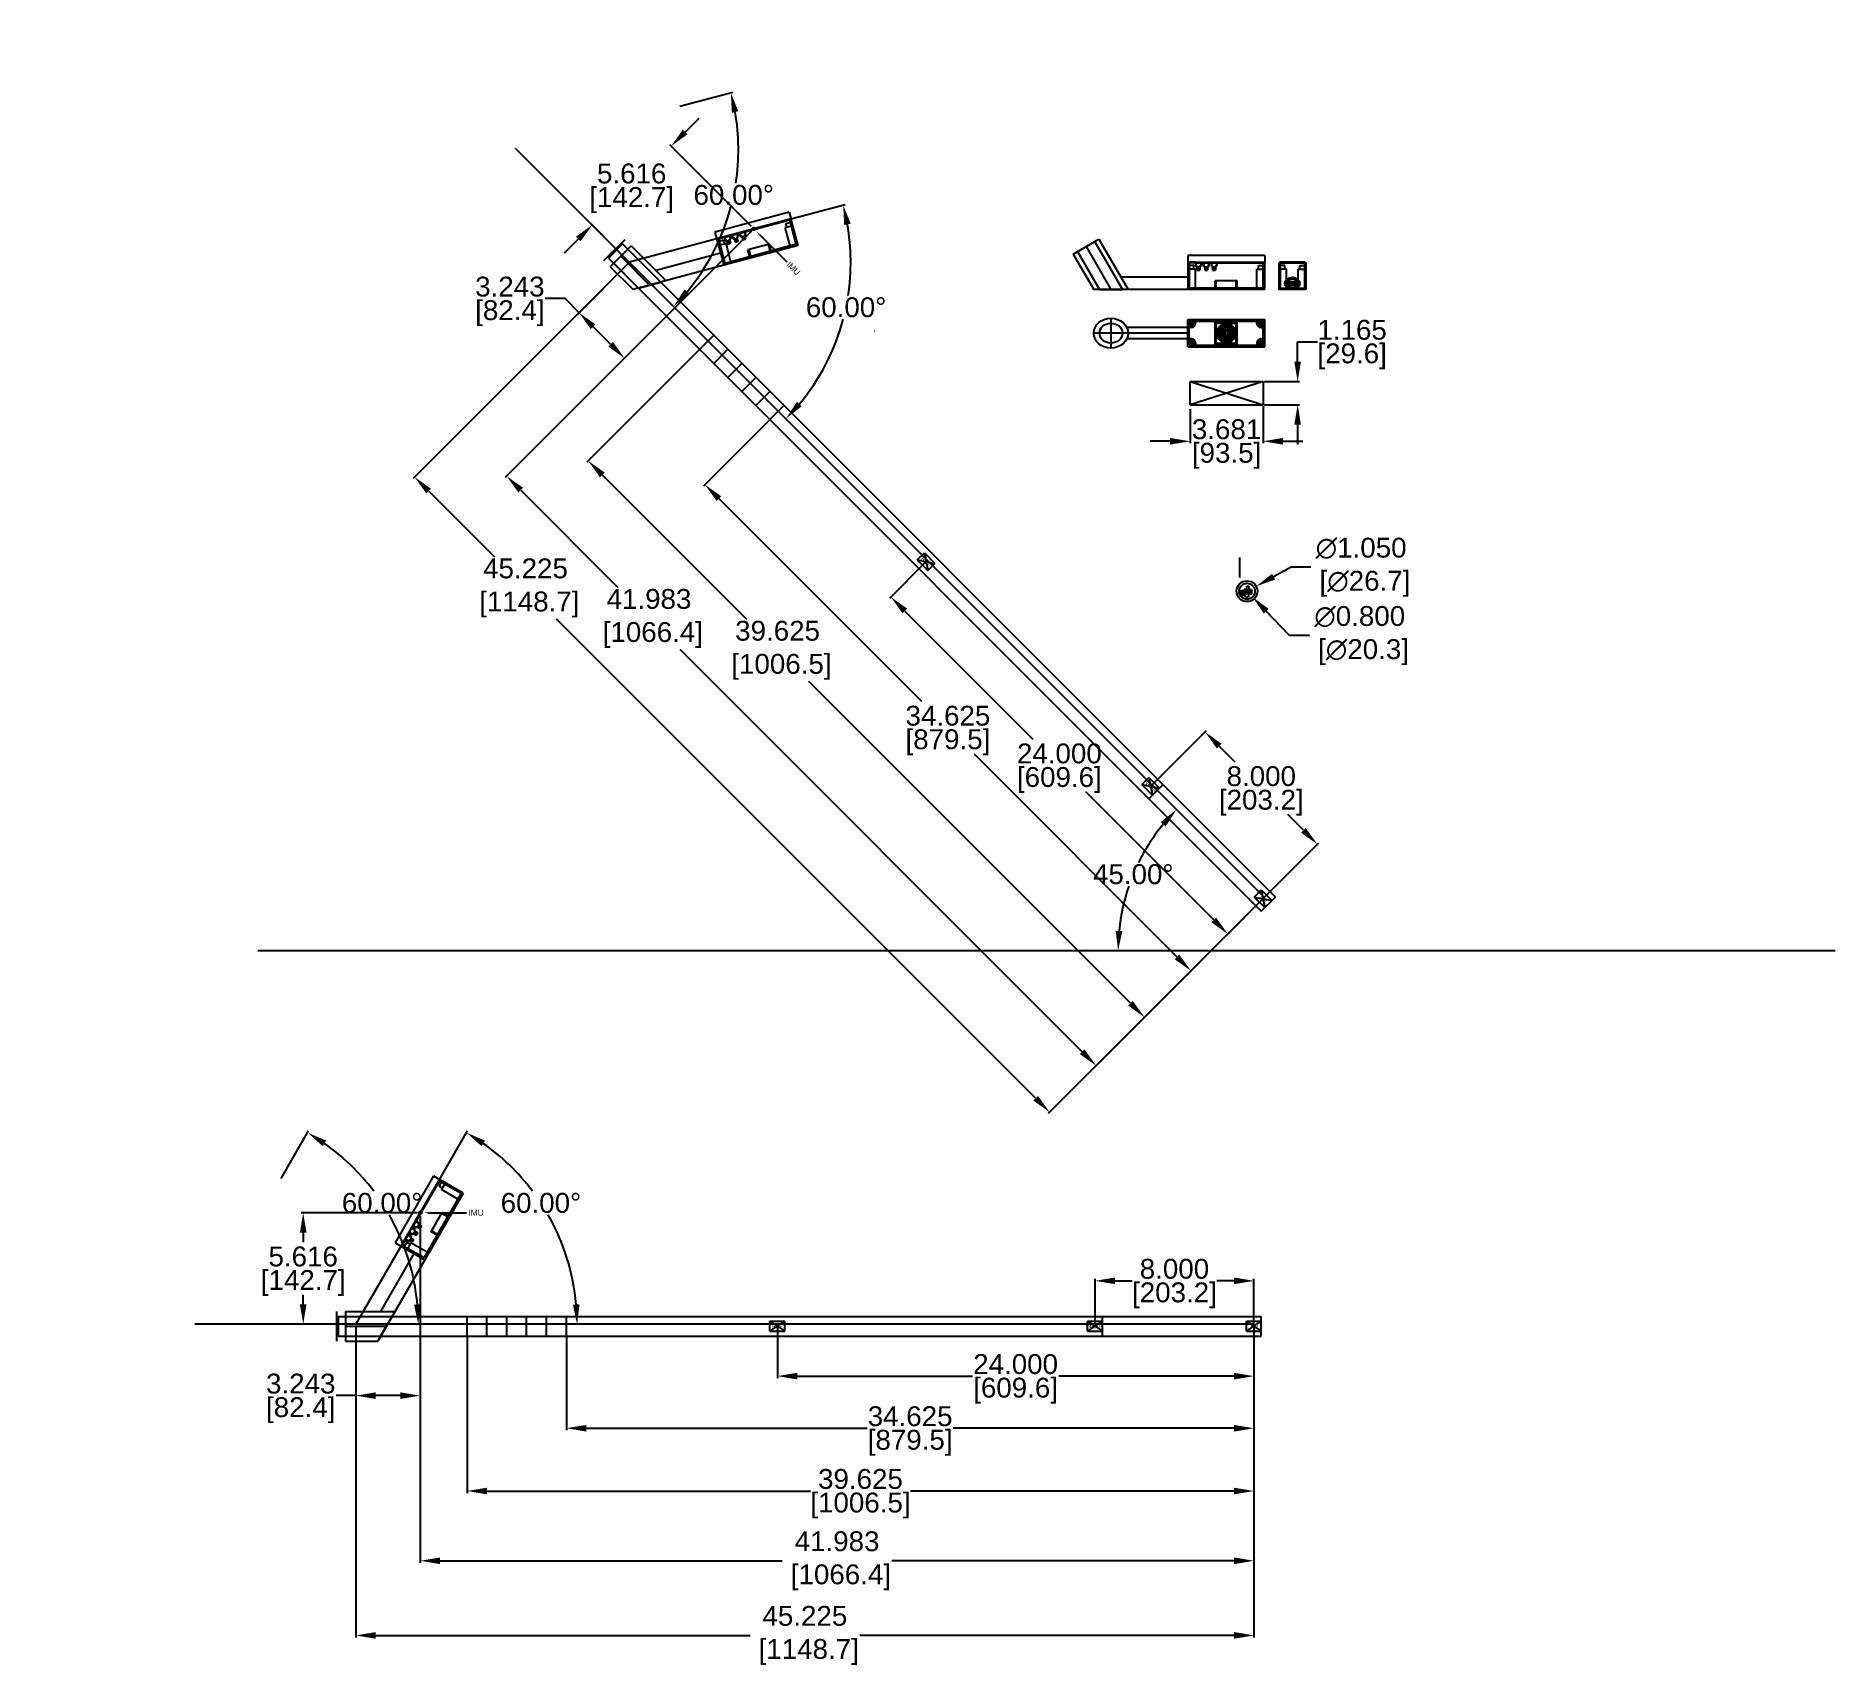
# Model space of a CAD drawing. Header units: inches. Extents: x 17.3 to 107.9, y 26.8 to 108.8.
import ezdxf
from ezdxf import colors
from ezdxf.entities.mleader import LeaderData, LeaderLine
from ezdxf.math import Vec2, Vec3

# ---------------------------------------------------------------- set-up
doc = ezdxf.new("R2010")
doc.units = ezdxf.units.IN
doc.header["$MEASUREMENT"] = 0
doc.linetypes.add('HIDDENX2', pattern=[0.75, 0.5, -0.25])
doc.layers.add('Hidden', color=7, linetype='HIDDENX2')
doc.styles.get("Standard").update_dxf_attribs({"font": 'arial.ttf'})
doc.dimstyles.get("Standard").update_dxf_attribs({"dimscale": 0, "dimtxt": 1, "dimasz": 1, "dimexe": 0.1, "dimexo": 0.0625, "dimgap": 0.09, "dimtad": 0, "dimtih": 1, "dimtoh": 1, "dimdec": 3, "dimzin": 0, "dimdsep": 46, "dimtxsty": 'Standard', "dimcen": 0.09, "dimazin": 0, "dimtfac": 1, "dimtdec": 3, "dimtofl": 0, "dimtmove": 0, "dimatfit": 3, "dimfxl": 1, "dimtolj": 1, "dimtzin": 0, "dimarcsym": 0})

msp = doc.modelspace()

# ---------------------------------------------------------------- texts
at = {"char_height": 0.2, "attachment_point": 5, "rotation": 315}
for s, insert in [('REF', (62.1454, 82.3356)), ('NEAR', (73.4591, 71.0219)), ('TIP', (79.116, 65.365))]:
    msp.add_mtext_dynamic_manual_height_columns(s, width=0.597088, gutter_width=1, heights=[0], dxfattribs=dict(at, insert=insert))
at = {"attachment_point": 5}
for s, width, heights, insert, char_height in [('Board Carrier', 0.5, [0.0625], (78.3079, 80.7552), 0.03), ('REF', 0.597088, [0], (54.6526, 43.8386), 0.2), ('NEAR', 0.597088, [0], (70.6526, 43.8386), 0.2), ('TIP', 0.597088, [0], (78.6526, 43.8386), 0.2)]:
    msp.add_mtext_dynamic_manual_height_columns(s, width=width, gutter_width=1, heights=heights, dxfattribs=dict(at, insert=insert, char_height=char_height))
at = {"color": 6, "insert": (78.3079, 80.8081), "char_height": 0.03, "attachment_point": 5}
msp.add_mtext_dynamic_manual_height_columns('3M Adhesive', width=0.473806, gutter_width=1, heights=[0.037], dxfattribs=at)
at = {"color": 1, "insert": (78.3079, 80.6347), "char_height": 0.03, "attachment_point": 5}
msp.add_mtext_dynamic_manual_height_columns('Cable', width=0.5, gutter_width=1, heights=[0], dxfattribs=at)

# ---------------------------------------------------------------- blocks, each defined once
blk = doc.blocks.new('*D20')
at = {"color": 0, "lineweight": -2}
for p, q in [((36.51, 49.555), (30.674, 49.555)), ((30.774, 48.555), (30.774, 48.078)), ((30.774, 44.939), (30.774, 45.415)), ((32.465, 43.939), (30.674, 43.939))]:
    blk.add_line(p, q, dxfattribs=at)
at = {"color": 0}
for points in [[(30.607, 48.555), (30.94, 48.555), (30.774, 49.555)], [(30.607, 44.939), (30.94, 44.939), (30.774, 43.939)]]:
    blk.add_solid(points, dxfattribs=at)
at = {"layer": 'Defpoints', "color": 0}
for p in [(30.774, 49.555), (36.572, 49.555), (32.528, 43.939)]:
    blk.add_point(p, dxfattribs=at)
at = {"color": 0, "char_height": 1, "attachment_point": 5}
for s, insert in [('\\A1;5.616', (30.774, 47.347)), ('\\A1;[142.7]', (30.774, 46.016))]:
    blk.add_mtext(s, dxfattribs=dict(at, insert=insert))
blk = doc.blocks.new('*D24')
at = {"color": 0, "lineweight": -2}
for p, q in [((36.67, 49.395), (36.67, 31.931)), ((78.653, 43.776), (78.653, 31.931)), ((37.67, 32.031), (54.898, 32.031)), ((77.653, 32.031), (60.424, 32.031))]:
    blk.add_line(p, q, dxfattribs=at)
at = {"color": 0}
for points in [[(37.67, 32.198), (37.67, 31.865), (36.67, 32.031)], [(77.653, 32.198), (77.653, 31.865), (78.653, 32.031)]]:
    blk.add_solid(points, dxfattribs=at)
at = {"layer": 'Defpoints', "color": 0}
for p in [(36.67, 49.457), (78.653, 43.839), (36.67, 32.031)]:
    blk.add_point(p, dxfattribs=at)
at = {"color": 0, "insert": (57.661, 32.031), "char_height": 1, "attachment_point": 5}
blk.add_mtext('\\A1;41.983\\P [1066.4]', dxfattribs=at)
blk = doc.blocks.new('*D25')
at = {"color": 0, "lineweight": -2}
for p, q in [((54.653, 43.776), (54.653, 41.229)), ((78.653, 43.776), (78.653, 41.229)), ((55.653, 41.329), (64.48, 41.329)), ((77.653, 41.329), (68.825, 41.329))]:
    blk.add_line(p, q, dxfattribs=at)
at = {"color": 0}
for points in [[(55.653, 41.495), (55.653, 41.162), (54.653, 41.329)], [(77.653, 41.495), (77.653, 41.162), (78.653, 41.329)]]:
    blk.add_solid(points, dxfattribs=at)
at = {"layer": 'Defpoints', "color": 0}
for p in [(54.653, 43.839), (78.653, 43.839), (54.653, 41.329)]:
    blk.add_point(p, dxfattribs=at)
at = {"color": 0, "char_height": 1, "attachment_point": 5}
for s, insert in [('\\A1;24.000', (66.653, 41.929)), ('\\A1;[609.6]', (66.653, 40.598))]:
    blk.add_mtext(s, dxfattribs=dict(at, insert=insert))
blk = doc.blocks.new('*D26')
at = {"color": 0, "lineweight": -2}
for p, q in [((78.653, 43.776), (78.653, 38.605)), ((44.028, 43.276), (44.028, 38.605)), ((45.028, 38.705), (59.171, 38.705)), ((77.653, 38.705), (63.509, 38.705))]:
    blk.add_line(p, q, dxfattribs=at)
at = {"color": 0}
for points in [[(45.028, 38.871), (45.028, 38.538), (44.028, 38.705)], [(77.653, 38.871), (77.653, 38.538), (78.653, 38.705)]]:
    blk.add_solid(points, dxfattribs=at)
at = {"layer": 'Defpoints', "color": 0}
for p in [(78.653, 43.839), (44.028, 43.339), (44.028, 38.705)]:
    blk.add_point(p, dxfattribs=at)
at = {"color": 0, "char_height": 1, "attachment_point": 5}
for s, insert in [('\\A1;34.625', (61.34, 39.305)), ('\\A1;[879.5]', (61.34, 37.974))]:
    blk.add_mtext(s, dxfattribs=dict(at, insert=insert))
blk = doc.blocks.new('*D27')
at = {"color": 0, "lineweight": -2}
for p, q in [((78.653, 43.776), (78.653, 35.444)), ((39.028, 43.276), (39.028, 35.444)), ((40.028, 35.544), (56.318, 35.544)), ((77.653, 35.544), (61.362, 35.544))]:
    blk.add_line(p, q, dxfattribs=at)
at = {"color": 0}
for points in [[(40.028, 35.71), (40.028, 35.377), (39.028, 35.544)], [(77.653, 35.71), (77.653, 35.377), (78.653, 35.544)]]:
    blk.add_solid(points, dxfattribs=at)
at = {"layer": 'Defpoints', "color": 0}
for p in [(78.653, 43.839), (39.028, 43.339), (39.028, 35.544)]:
    blk.add_point(p, dxfattribs=at)
at = {"color": 0, "char_height": 1, "attachment_point": 5}
for s, insert in [('\\A1;39.625', (58.84, 36.145)), ('\\A1;[1006.5]', (58.84, 34.813))]:
    blk.add_mtext(s, dxfattribs=dict(at, insert=insert))
blk = doc.blocks.new('*D28')
at = {"color": 0, "lineweight": -2}
for p, q in [((33.427, 43.876), (33.427, 28.174)), ((78.653, 43.776), (78.653, 28.174)), ((34.427, 28.274), (53.277, 28.274)), ((77.653, 28.274), (58.803, 28.274))]:
    blk.add_line(p, q, dxfattribs=at)
at = {"color": 0}
for points in [[(34.427, 28.441), (34.427, 28.107), (33.427, 28.274)], [(77.653, 28.441), (77.653, 28.107), (78.653, 28.274)]]:
    blk.add_solid(points, dxfattribs=at)
at = {"layer": 'Defpoints', "color": 0}
for p in [(33.427, 43.939), (78.653, 43.839), (33.427, 28.274)]:
    blk.add_point(p, dxfattribs=at)
at = {"color": 0, "insert": (56.04, 28.274), "char_height": 1, "attachment_point": 5}
blk.add_mtext('\\A1;45.225\\P [1148.7]', dxfattribs=at)
blk = doc.blocks.new('*D29')
at = {"color": 0, "lineweight": -2}
blk.add_line((37.67, 51.288), (39.048, 53.674), dxfattribs=at)
for start, end in [(37.00992, 54.85544), (5.14456, 29.613)]:
    blk.add_arc((33.427, 43.939), 11.141, start, end, dxfattribs=at)
at = {"color": 0}
for points in [[(39.751, 52.908), (39.93, 53.189), (38.998, 53.587)], [(44.69, 44.945), (44.357, 44.93), (44.568, 43.939)]]:
    blk.add_solid(points, dxfattribs=at)
at = {"layer": 'Defpoints', "color": 0}
for p in [(37.639, 51.234), (43.896, 47.749), (25.316, 43.939), (33.427, 43.939), (78.653, 43.939)]:
    blk.add_point(p, dxfattribs=at)
at = {"color": 0, "insert": (42.746, 50.044), "char_height": 1, "attachment_point": 5}
blk.add_mtext('\\A1;60.00°', dxfattribs=at)
blk = doc.blocks.new('*D30')
at = {"color": 0, "lineweight": -2}
for p, q in [((33.427, 43.876), (33.427, 40.246)), ((36.67, 43.876), (36.67, 40.246)), ((33.427, 40.346), (32.427, 40.346)), ((35.67, 40.346), (34.427, 40.346))]:
    blk.add_line(p, q, dxfattribs=at)
at = {"color": 0}
for points in [[(34.427, 40.513), (34.427, 40.18), (33.427, 40.346)], [(35.67, 40.513), (35.67, 40.18), (36.67, 40.346)]]:
    blk.add_solid(points, dxfattribs=at)
at = {"layer": 'Defpoints', "color": 0}
for p in [(33.427, 43.939), (36.67, 43.939), (33.427, 40.346)]:
    blk.add_point(p, dxfattribs=at)
at = {"color": 0, "char_height": 1, "attachment_point": 5}
for s, insert in [('\\A1;3.243', (30.65, 40.947)), ('\\A1;[82.4]', (30.65, 39.615))]:
    blk.add_mtext(s, dxfattribs=dict(at, insert=insert))
blk = doc.blocks.new('*D31')
at = {"color": 0, "lineweight": -2}
for p, q in [((50.01, 103.97), (50.717, 104.677)), ((53.358, 99.207), (49.232, 103.333)), ((46.527, 98.095), (45.261, 99.362)), ((44.624, 98.584), (43.917, 97.877))]:
    blk.add_line(p, q, dxfattribs=at)
at = {"color": 0}
for points in [[(49.892, 104.087), (50.127, 103.852), (49.303, 103.262)], [(44.506, 98.702), (44.742, 98.466), (45.331, 99.291)]]:
    blk.add_solid(points, dxfattribs=at)
at = {"layer": 'Defpoints', "color": 0}
for p in [(49.303, 103.262), (53.403, 99.162), (46.571, 98.051)]:
    blk.add_point(p, dxfattribs=at)
at = {"color": 0, "char_height": 1, "attachment_point": 5}
for s, insert in [('\\A1;5.616', (47.317, 101.877)), ('\\A1;[142.7]', (47.317, 100.546))]:
    blk.add_mtext(s, dxfattribs=dict(at, insert=insert))
blk = doc.blocks.new('*D32')
at = {"color": 0, "lineweight": -2}
for p, q in [((53.358, 98.98), (40.952, 86.574)), ((41.73, 85.938), (46.623, 81.044)), ((70.002, 57.665), (49.756, 77.912)), ((79.072, 65.321), (70.638, 56.888))]:
    blk.add_line(p, q, dxfattribs=at)
at = {"color": 0}
for points in [[(41.848, 86.055), (41.612, 85.82), (41.023, 86.645)], [(70.12, 57.783), (69.884, 57.548), (70.709, 56.958)]]:
    blk.add_solid(points, dxfattribs=at)
at = {"layer": 'Defpoints', "color": 0}
for p in [(53.403, 99.024), (41.023, 86.645), (79.116, 65.365)]:
    blk.add_point(p, dxfattribs=at)
at = {"color": 0, "insert": (48.189, 79.478), "char_height": 1, "attachment_point": 5}
blk.add_mtext('\\A1;41.983\\P [1066.4]', dxfattribs=at)
blk = doc.blocks.new('*D33')
at = {"color": 0, "lineweight": -2}
for p, q in [((62.101, 82.291), (60.3, 80.49)), ((61.078, 79.854), (67.524, 73.407)), ((76.634, 64.297), (70.187, 70.744)), ((79.072, 65.321), (77.27, 63.519))]:
    blk.add_line(p, q, dxfattribs=at)
at = {"color": 0}
for points in [[(61.195, 79.971), (60.96, 79.736), (60.371, 80.561)], [(76.752, 64.415), (76.516, 64.179), (77.341, 63.59)]]:
    blk.add_solid(points, dxfattribs=at)
at = {"layer": 'Defpoints', "color": 0}
for p in [(62.145, 82.336), (60.371, 80.561), (79.116, 65.365)]:
    blk.add_point(p, dxfattribs=at)
at = {"color": 0, "char_height": 1, "attachment_point": 5}
for s, insert in [('\\A1;24.000', (68.856, 72.676)), ('\\A1;[609.6]', (68.856, 71.345))]:
    blk.add_mtext(s, dxfattribs=dict(at, insert=insert))
blk = doc.blocks.new('*D34')
at = {"color": 0, "lineweight": -2}
for p, q in [((54.235, 89.451), (50.931, 86.148)), ((51.709, 85.511), (61.912, 75.308)), ((74.779, 62.442), (64.576, 72.645)), ((79.072, 65.321), (75.415, 61.664))]:
    blk.add_line(p, q, dxfattribs=at)
at = {"color": 0}
for points in [[(51.827, 85.629), (51.591, 85.393), (51.002, 86.218)], [(74.896, 62.56), (74.661, 62.324), (75.486, 61.735)]]:
    blk.add_solid(points, dxfattribs=at)
at = {"layer": 'Defpoints', "color": 0}
for p in [(54.279, 89.495), (51.002, 86.218), (79.116, 65.365)]:
    blk.add_point(p, dxfattribs=at)
at = {"color": 0, "char_height": 1, "attachment_point": 5}
for s, insert in [('\\A1;34.625', (63.244, 74.577)), ('\\A1;[879.5]', (63.244, 73.246))]:
    blk.add_mtext(s, dxfattribs=dict(at, insert=insert))
blk = doc.blocks.new('*D35')
at = {"color": 0, "lineweight": -2}
for p, q in [((50.699, 92.986), (45.057, 87.344)), ((45.835, 86.708), (53.1, 79.443)), ((72.44, 60.103), (56.232, 76.31)), ((79.072, 65.321), (73.076, 59.325))]:
    blk.add_line(p, q, dxfattribs=at)
at = {"color": 0}
for points in [[(45.953, 86.826), (45.717, 86.59), (45.128, 87.415)], [(72.558, 60.221), (72.322, 59.985), (73.147, 59.396)]]:
    blk.add_solid(points, dxfattribs=at)
at = {"layer": 'Defpoints', "color": 0}
for p in [(50.743, 93.031), (45.128, 87.415), (79.116, 65.365)]:
    blk.add_point(p, dxfattribs=at)
at = {"color": 0, "insert": (54.666, 77.877), "char_height": 1, "attachment_point": 5}
blk.add_mtext('\\A1;39.625\\P [1006.5]', dxfattribs=at)
blk = doc.blocks.new('*D36')
at = {"color": 0, "lineweight": -2}
for p, q in [((47.163, 97.371), (36.318, 86.525)), ((37.096, 85.889), (40.403, 82.582)), ((67.661, 55.324), (43.535, 79.449)), ((79.072, 65.321), (68.297, 54.546))]:
    blk.add_line(p, q, dxfattribs=at)
at = {"color": 0}
for points in [[(37.214, 86.007), (36.978, 85.771), (36.389, 86.596)], [(67.778, 55.442), (67.543, 55.206), (68.368, 54.617)]]:
    blk.add_solid(points, dxfattribs=at)
at = {"layer": 'Defpoints', "color": 0}
for p in [(47.207, 97.415), (36.389, 86.596), (79.116, 65.365)]:
    blk.add_point(p, dxfattribs=at)
at = {"color": 0, "insert": (41.969, 81.016), "char_height": 1, "attachment_point": 5}
blk.add_mtext('\\A1;45.225\\P [1148.7]', dxfattribs=at)
blk = doc.blocks.new('*D37')
at = {"color": 0, "lineweight": -2}
blk.add_line((55.405, 99.611), (58.065, 100.324), dxfattribs=at)
for start, end in [(351.37169, 9.85544), (320.14456, 345.05819)]:
    blk.add_arc((47.207, 97.415), 11.141, start, end, dxfattribs=at)
at = {"color": 0}
for points in [[(58.021, 99.286), (58.347, 99.358), (57.969, 100.298)], [(55.883, 90.163), (55.637, 90.388), (55.085, 89.537)]]:
    blk.add_solid(points, dxfattribs=at)
at = {"layer": 'Defpoints', "color": 0}
for p in [(41.472, 103.151), (55.345, 99.595), (47.207, 97.415), (57.305, 92.707), (79.187, 65.436)]:
    blk.add_point(p, dxfattribs=at)
at = {"color": 0, "insert": (58.114, 95.143), "char_height": 1, "attachment_point": 5}
blk.add_mtext('\\A1;60.00°', dxfattribs=at)
blk = doc.blocks.new('*D38')
at = {"color": 0, "lineweight": -2}
for p, q in [((47.163, 97.371), (44.597, 94.804)), ((43.96, 95.582), (42.96, 95.582)), ((44.667, 94.875), (43.96, 95.582)), ((49.456, 95.078), (46.889, 92.511)), ((46.253, 93.289), (45.374, 94.168))]:
    blk.add_line(p, q, dxfattribs=at)
at = {"color": 0}
for points in [[(45.492, 94.286), (45.257, 94.05), (44.667, 94.875)], [(46.371, 93.407), (46.135, 93.171), (46.96, 92.582)]]:
    blk.add_solid(points, dxfattribs=at)
at = {"layer": 'Defpoints', "color": 0}
for p in [(47.207, 97.415), (44.667, 94.875), (49.5, 95.122)]:
    blk.add_point(p, dxfattribs=at)
at = {"color": 0, "char_height": 1, "attachment_point": 5}
for s, insert in [('\\A1;3.243', (41.183, 96.183)), ('\\A1;[82.4]', (41.183, 94.851))]:
    blk.add_mtext(s, dxfattribs=dict(at, insert=insert))
blk = doc.blocks.new('*D39')
at = {"color": 0, "lineweight": -2}
for start, end in [(140.69573, 153.74536), (161.15522, 174.30427)]:
    blk.add_arc((81.876, 62.746), 10.064, start, end, dxfattribs=at)
at = {"color": 0}
for points in [[(73.965, 69.233), (74.213, 69.009), (74.76, 69.862)], [(72.029, 63.737), (71.696, 63.753), (71.813, 62.746)]]:
    blk.add_solid(points, dxfattribs=at)
at = {"layer": 'Defpoints', "color": 0}
for p in [(41.472, 103.151), (73.161, 67.778), (79.187, 65.436), (28.486, 62.746), (107.922, 62.746)]:
    blk.add_point(p, dxfattribs=at)
at = {"color": 0, "insert": (72.579, 66.597), "char_height": 1, "attachment_point": 5}
blk.add_mtext('\\A1;45.00°', dxfattribs=at)
blk = doc.blocks.new('*D40')
at = {"color": 0, "lineweight": -2}
for p, q in [((80.524, 82.06), (79.647, 81.581)), ((81.524, 82.06), (80.524, 82.06)), ((78.218, 80.85), (78.398, 80.85)), ((78.308, 80.76), (78.308, 80.94))]:
    blk.add_line(p, q, dxfattribs=at)
at = {"color": 0}
blk.add_solid([(79.567, 81.727), (79.726, 81.434), (78.769, 81.102)], dxfattribs=at)
at = {"layer": 'Defpoints', "color": 0}
for p in [(78.769, 81.102), (77.847, 80.599)]:
    blk.add_point(p, dxfattribs=at)
at = {"color": 0, "insert": (84.054, 82.06), "char_height": 1, "attachment_point": 5}
blk.add_mtext('\\A1;∅1.050\\P [∅26.7]', dxfattribs=at)
blk = doc.blocks.new('*D41')
at = {"color": 0, "lineweight": -2}
for p, q in [((78.218, 80.85), (78.398, 80.85)), ((78.308, 80.76), (78.308, 80.94)), ((80.454, 78.618), (79.278, 79.841)), ((81.454, 78.618), (80.454, 78.618))]:
    blk.add_line(p, q, dxfattribs=at)
at = {"color": 0}
blk.add_solid([(79.398, 79.956), (79.158, 79.725), (78.585, 80.562)], dxfattribs=at)
at = {"layer": 'Defpoints', "color": 0}
for p in [(78.031, 81.139), (78.585, 80.562)]:
    blk.add_point(p, dxfattribs=at)
at = {"color": 0, "insert": (83.983, 78.618), "char_height": 1, "attachment_point": 5}
blk.add_mtext('\\A1;∅0.800\\P [∅20.3]', dxfattribs=at)
blk = doc.blocks.new('*D42')
at = {"color": 0, "lineweight": -2}
for p, q in [((80.858, 92.407), (80.858, 93.407)), ((80.858, 93.407), (81.858, 93.407)), ((79.181, 91.407), (80.958, 91.407)), ((79.18, 90.242), (80.958, 90.242)), ((80.858, 89.242), (80.858, 88.242))]:
    blk.add_line(p, q, dxfattribs=at)
at = {"color": 0}
for points in [[(80.691, 92.407), (81.024, 92.407), (80.858, 91.407)], [(80.691, 89.242), (81.024, 89.242), (80.858, 90.242)]]:
    blk.add_solid(points, dxfattribs=at)
at = {"layer": 'Defpoints', "color": 0}
for p in [(79.118, 91.407), (80.858, 91.407), (79.118, 90.242)]:
    blk.add_point(p, dxfattribs=at)
at = {"color": 0, "char_height": 1, "attachment_point": 5}
for s, insert in [('\\A1;1.165', (83.602, 94.008)), ('\\A1;[29.6]', (83.602, 92.677))]:
    blk.add_mtext(s, dxfattribs=dict(at, insert=insert))
blk = doc.blocks.new('*D43')
at = {"color": 0, "lineweight": -2}
for p, q in [((75.437, 90.011), (75.437, 88.3)), ((79.118, 90.18), (79.118, 88.3)), ((74.437, 88.4), (73.437, 88.4)), ((80.118, 88.4), (81.118, 88.4))]:
    blk.add_line(p, q, dxfattribs=at)
at = {"color": 0}
for points in [[(74.437, 88.567), (74.437, 88.233), (75.437, 88.4)], [(80.118, 88.567), (80.118, 88.233), (79.118, 88.4)]]:
    blk.add_solid(points, dxfattribs=at)
at = {"layer": 'Defpoints', "color": 0}
for p in [(75.437, 90.074), (79.118, 90.242), (75.437, 88.4)]:
    blk.add_point(p, dxfattribs=at)
at = {"color": 0, "char_height": 1, "attachment_point": 5}
for s, insert in [('\\A1;3.681', (77.278, 89.001)), ('\\A1;[93.5]', (77.278, 87.669))]:
    blk.add_mtext(s, dxfattribs=dict(at, insert=insert))
blk = doc.blocks.new('*D44')
at = {"color": 0, "lineweight": -2}
blk.add_line((49.748, 105.268), (52.409, 105.981), dxfattribs=at)
for start, end in [(351.37169, 9.85544), (320.14456, 345.05819)]:
    blk.add_arc((41.551, 103.072), 11.141, start, end, dxfattribs=at)
at = {"color": 0}
for points in [[(52.364, 104.943), (52.69, 105.015), (52.312, 105.955)], [(50.226, 95.82), (49.98, 96.045), (49.428, 95.194)]]:
    blk.add_solid(points, dxfattribs=at)
at = {"layer": 'Defpoints', "color": 0}
for p in [(35.815, 108.807), (49.688, 105.252), (41.551, 103.072), (51.648, 98.363), (73.53, 71.093)]:
    blk.add_point(p, dxfattribs=at)
at = {"color": 0, "insert": (52.457, 100.8), "char_height": 1, "attachment_point": 5}
blk.add_mtext('\\A1;60.00°', dxfattribs=at)
blk = doc.blocks.new('*D45')
at = {"color": 0, "lineweight": -2}
for p, q in [((73.503, 71.066), (76.269, 73.832)), ((76.905, 73.054), (77.695, 72.264)), ((81.148, 68.811), (80.358, 69.601)), ((79.16, 65.409), (81.926, 68.175))]:
    blk.add_line(p, q, dxfattribs=at)
at = {"color": 0}
for points in [[(77.023, 73.172), (76.787, 72.936), (76.198, 73.761)], [(81.266, 68.929), (81.03, 68.693), (81.855, 68.104)]]:
    blk.add_solid(points, dxfattribs=at)
at = {"layer": 'Defpoints', "color": 0}
for p in [(76.198, 73.761), (73.459, 71.022), (79.116, 65.365)]:
    blk.add_point(p, dxfattribs=at)
at = {"color": 0, "char_height": 1, "attachment_point": 5}
for s, insert in [('\\A1;8.000', (79.027, 71.533)), ('\\A1;[203.2]', (79.027, 70.202))]:
    blk.add_mtext(s, dxfattribs=dict(at, insert=insert))
blk = doc.blocks.new('*D46')
at = {"color": 0, "lineweight": -2}
blk.add_line((29.67, 51.288), (31.048, 53.674), dxfattribs=at)
for start, end in [(37.00992, 54.85544), (5.14456, 29.613)]:
    blk.add_arc((25.427, 43.939), 11.141, start, end, dxfattribs=at)
at = {"color": 0}
for points in [[(31.751, 52.908), (31.93, 53.189), (30.998, 53.587)], [(36.69, 44.945), (36.357, 44.93), (36.568, 43.939)]]:
    blk.add_solid(points, dxfattribs=at)
at = {"layer": 'Defpoints', "color": 0}
for p in [(29.639, 51.234), (35.896, 47.749), (17.316, 43.939), (25.427, 43.939), (70.653, 43.939)]:
    blk.add_point(p, dxfattribs=at)
at = {"color": 0, "insert": (34.746, 50.044), "char_height": 1, "attachment_point": 5}
blk.add_mtext('\\A1;60.00°', dxfattribs=at)
blk = doc.blocks.new('*D47')
at = {"color": 0, "lineweight": -2}
for p, q in [((70.653, 43.901), (70.653, 46.227)), ((78.653, 43.901), (78.653, 46.227)), ((71.653, 46.127), (72.519, 46.127)), ((77.653, 46.127), (76.786, 46.127))]:
    blk.add_line(p, q, dxfattribs=at)
at = {"color": 0}
for points in [[(71.653, 46.293), (71.653, 45.96), (70.653, 46.127)], [(77.653, 46.293), (77.653, 45.96), (78.653, 46.127)]]:
    blk.add_solid(points, dxfattribs=at)
at = {"layer": 'Defpoints', "color": 0}
for p in [(70.653, 46.127), (70.653, 43.839), (78.653, 43.839)]:
    blk.add_point(p, dxfattribs=at)
at = {"color": 0, "char_height": 1, "attachment_point": 5}
for s, insert in [('\\A1;8.000', (74.653, 46.727)), ('\\A1;[203.2]', (74.653, 45.396))]:
    blk.add_mtext(s, dxfattribs=dict(at, insert=insert))

# ---------------------------------------------------------------- dimensions: what is measured, and where the dimension line sits
at = {"color": 1}
for base, line1, line2, picture, middle in [((51.6477, 98.3634), ((73.5298, 71.0926), (35.8149, 108.8075)), ((49.6877, 105.2521), (41.5506, 103.0718)), '*D44', (52.4574, 100.7998)), ((57.3046, 92.7066), ((79.1867, 65.4357), (41.4718, 103.1506)), ((55.3445, 99.5952), (47.2075, 97.4149)), '*D37', (58.1143, 95.1429)), ((35.8962, 47.749), ((70.6526, 43.9386), (17.3157, 43.9386)), ((29.6392, 51.2341), (25.4272, 43.9386)), '*D46', (34.746, 50.0443)), ((43.8962, 47.749), ((78.6526, 43.9386), (25.3157, 43.9386)), ((37.6392, 51.2341), (33.4272, 43.9386)), '*D29', (42.746, 50.0443))]:
    dim = msp.add_angular_dim_2l(base=base, line1=line1, line2=line2, dimstyle='Standard', override={"dimscale": 0, "dimpost": '\\X'}, dxfattribs=at)
    dim.commit()
    dim.dimension.update_dxf_attribs({"geometry": picture, "text_midpoint": middle, "dimtype": 162})
for base, p1, p2, angle, picture, middle in [((49.3025, 103.2625), (46.5714, 98.051), (53.4026, 99.1624), 45, '*D31', (47.3169, 101.2768)), ((44.6674, 94.8748), (49.5003, 95.1221), (47.2075, 97.4149), 315, '*D38', (41.1833, 95.5819)), ((30.7737, 49.5549), (32.5276, 43.9386), (36.5721, 49.5549), 90, '*D20', (30.7737, 46.7467))]:
    dim = msp.add_linear_dim(base=base, p1=p1, p2=p2, angle=angle, dimstyle='Standard', override={"dimpost": '\\X'}, dxfattribs=at)
    dim.commit()
    dim.dimension.update_dxf_attribs({"geometry": picture, "text_midpoint": middle})
dim = msp.add_angular_dim_2l(base=(73.1608, 67.7781), line1=((107.9217, 62.7463), (28.486, 62.7463)), line2=((79.1867, 65.4357), (41.4718, 103.1506)), dimstyle='Standard', override={"dimscale": 0, "dimpost": '\\X'})
dim.commit()
dim.dimension.update_dxf_attribs({"geometry": '*D39', "text_midpoint": (72.5786, 66.5975)})
for base, p2, picture, middle in [((41.0229, 86.6446), (53.4026, 99.0244), '*D32', (48.1893, 79.4782)), ((36.3886, 86.596), (47.2075, 97.4149), '*D36', (41.9689, 81.0157))]:
    dim = msp.add_linear_dim(base=base, p1=(79.116, 65.365), p2=p2, angle=315, dimstyle='Standard', override={"dimpost": '\\X'}, dxfattribs=at)
    dim.commit()
    dim.dimension.update_dxf_attribs({"geometry": picture, "text_midpoint": middle, "dimtype": 160})
for base, p1, p2, angle, picture, middle in [((80.8576, 91.4075), (79.118, 90.2425), (79.1184, 91.4075), 90, '*D42', (83.6024, 93.4075)), ((51.0021, 86.2183), (79.116, 65.365), (54.2788, 89.4951), 315, '*D34', (63.2439, 73.9765)), ((60.3705, 80.5607), (79.116, 65.365), (62.1454, 82.3356), 315, '*D33', (68.8558, 72.0754))]:
    dim = msp.add_linear_dim(base=base, p1=p1, p2=p2, angle=angle, dimstyle='Standard', override={"dimpost": '\\X'})
    dim.commit()
    dim.dimension.update_dxf_attribs({"geometry": picture, "text_midpoint": middle})
dim = msp.add_linear_dim(base=(45.1278, 87.4151), p1=(79.116, 65.365), p2=(50.7433, 93.0306), angle=315, dimstyle='Standard', override={"dimpost": '\\X'})
dim.commit()
dim.dimension.update_dxf_attribs({"geometry": '*D35', "text_midpoint": (54.6662, 77.8766), "dimtype": 160})
for base, p1, p2, picture, middle in [((75.4374, 88.4001), (79.118, 90.2425), (75.4374, 90.0739), '*D43', (77.2777, 88.4001)), ((70.6526, 46.1266), (78.6526, 43.8386), (70.6526, 43.8386), '*D47', (74.6526, 46.1266)), ((39.0276, 35.5438), (78.6526, 43.8386), (39.0276, 43.3386), '*D27', (58.8401, 35.5438)), ((44.0276, 38.7046), (78.6526, 43.8386), (44.0276, 43.3386), '*D26', (61.3401, 38.7046)), ((54.6526, 41.3285), (78.6526, 43.8386), (54.6526, 43.8386), '*D25', (66.6526, 41.3285))]:
    dim = msp.add_linear_dim(base=base, p1=p1, p2=p2, dimstyle='Standard', override={"dimpost": '\\X'})
    dim.commit()
    dim.dimension.update_dxf_attribs({"geometry": picture, "text_midpoint": middle})
dim = msp.add_diameter_dim_2p(p1=(77.847, 80.5988), p2=(78.7687, 81.1017), dimstyle='Standard', override={"dimpost": '\\X'})
dim.commit()
dim.dimension.update_dxf_attribs({"geometry": '*D40', "text_midpoint": (84.054, 82.0597)})
dim = msp.add_diameter_dim_2p(p1=(78.0307, 81.1386), p2=(78.5851, 80.5619), dimstyle='Standard', override={"dimpost": '\\X'})
dim.commit()
dim.dimension.update_dxf_attribs({"geometry": '*D41', "text_midpoint": (83.9833, 78.618), "dimtype": 163})
dim = msp.add_aligned_dim(p1=(79.116, 65.365), p2=(73.4591, 71.0219), distance=-3.8737, dimstyle='Standard', override={"dimpost": '\\X'})
dim.commit()
dim.dimension.update_dxf_attribs({"geometry": '*D45', "text_midpoint": (79.0266, 70.9326)})
for base, p2, picture, middle in [((36.6697, 32.0312), (36.6697, 49.4573), '*D24', (57.6612, 32.0312)), ((33.4272, 28.2742), (33.4272, 43.9386), '*D28', (56.0399, 28.2742))]:
    dim = msp.add_linear_dim(base=base, p1=(78.6526, 43.8386), p2=p2, dimstyle='Standard', override={"dimpost": '\\X'}, dxfattribs=at)
    dim.commit()
    dim.dimension.update_dxf_attribs({"geometry": picture, "text_midpoint": middle, "dimtype": 160})
dim = msp.add_linear_dim(base=(33.42719, 40.3463), p1=(36.66974, 43.9386), p2=(33.42719, 43.9386), dimstyle='Standard', override={"dimpost": '\\X'}, dxfattribs=at)
dim.commit()
dim.dimension.update_dxf_attribs({"geometry": '*D30', "text_midpoint": (30.65029, 40.3463)})

# ---------------------------------------------------------------- linework, layer by layer
at = {"color": 1}
for p, q in [((79.1867, 65.4357), (41.4718, 103.1506)), ((55.3445, 99.5952), (47.2075, 97.4149)), ((53.4026, 99.0244), (53.5406, 99.1624)), ((53.4026, 99.1624), (53.5406, 99.0244)), ((78.0086, 80.8298), (78.0086, 80.7277)), ((78.2179, 80.634), (78.1024, 80.634)), ((37.6392, 51.2341), (33.4272, 43.9386)), ((36.5721, 49.5549), (36.7673, 49.5549)), ((36.6697, 49.4573), (36.6697, 49.6525)), ((78.6526, 43.9386), (25.3157, 43.9386))]:
    msp.add_line(p, q, dxfattribs=at)
for p, q in [((55.2552, 99.9285), (51.5094, 98.9248)), ((55.2552, 99.9285), (55.3523, 99.5662)), ((51.5094, 98.9248), (51.6065, 98.5626)), ((55.3445, 99.5952), (51.5987, 98.5915)), ((51.9983, 98.6986), (52.2359, 98.7623)), ((52.2359, 98.7623), (52.2769, 98.6094)), ((52.2552, 98.7675), (52.3593, 98.7953)), ((52.2552, 98.7675), (52.2962, 98.6145)), ((52.263, 98.7385), (52.367, 98.7664)), ((52.3593, 98.7953), (52.4003, 98.6424)), ((52.3786, 98.8005), (52.6162, 98.8642)), ((52.3786, 98.8005), (52.4196, 98.6476)), ((52.3864, 98.7715), (52.624, 98.8352)), ((52.6162, 98.8642), (52.6572, 98.7113)), ((52.6355, 98.8694), (52.7396, 98.8972)), ((52.6355, 98.8694), (52.6765, 98.7164)), ((52.6433, 98.8404), (52.7473, 98.8683)), ((52.7396, 98.8972), (52.7805, 98.7443)), ((52.7589, 98.9024), (52.9965, 98.9661)), ((52.7589, 98.9024), (52.7999, 98.7495)), ((52.7666, 98.8734), (53.0043, 98.9371)), ((52.9965, 98.9661), (53.0375, 98.8131)), ((53.0158, 98.9713), (55.3065, 99.585)), ((53.0158, 98.9713), (53.0568, 98.8183)), ((53.0236, 98.9423), (55.3523, 99.5662)), ((55.0539, 99.1587), (55.3581, 99.2402)), ((55.3005, 98.2384), (55.0539, 99.1587)), ((55.0811, 99.3616), (55.3092, 99.4227)), ((55.13, 99.1791), (55.0811, 99.3616)), ((55.6047, 98.3199), (55.2762, 99.5459)), ((55.3143, 99.5561), (55.3065, 99.585)), ((55.7012, 98.2642), (55.3523, 99.5662)), ((45.923, 97.4974), (46.9836, 98.558)), ((46.8542, 98.3339), (46.1471, 97.6268)), ((47.2961, 98.2455), (46.2355, 97.1848)), ((46.8542, 98.3339), (79.7347, 65.4534)), ((47.1194, 98.0687), (48.7787, 96.4094)), ((47.2961, 98.2455), (49.0576, 96.4841)), ((51.7936, 97.8642), (48.5473, 96.9944)), ((51.9868, 98.6645), (51.6065, 98.5626)), ((51.6065, 98.5626), (51.9553, 97.2605)), ((51.979, 98.6934), (51.6367, 98.6017)), ((51.6367, 98.6017), (51.6445, 98.5727)), ((51.6825, 98.5829), (52.011, 97.357)), ((51.9437, 98.5209), (51.7155, 98.4598)), ((52.0687, 98.3588), (51.7644, 98.2773)), ((51.9926, 98.3384), (51.9437, 98.5209)), ((55.7012, 98.2642), (51.9553, 97.2605)), ((51.979, 98.6934), (52.02, 98.5405)), ((51.9983, 98.6986), (52.0393, 98.5457)), ((52.0061, 98.6696), (52.2437, 98.7333)), ((55.6047, 98.3199), (52.011, 97.357)), ((52.3153, 97.4385), (52.0687, 98.3588)), ((52.1108, 98.4835), (52.1514, 98.332)), ((52.1301, 98.4887), (52.1707, 98.3372)), ((52.1503, 98.4133), (52.2469, 98.4392)), ((52.1514, 98.332), (52.2866, 98.3683)), ((52.1682, 98.5397), (52.219, 98.3502)), ((52.2267, 98.5146), (52.2673, 98.3631)), ((52.246, 98.5198), (52.2866, 98.3683)), ((52.4911, 98.5854), (52.5317, 98.4339)), ((52.5104, 98.5906), (52.551, 98.4391)), ((52.5306, 98.5152), (52.6272, 98.5411)), ((52.5317, 98.4339), (52.6669, 98.4702)), ((52.5485, 98.6416), (52.5993, 98.4521)), ((52.607, 98.6165), (52.6476, 98.465)), ((52.6263, 98.6217), (52.6669, 98.4702)), ((52.8714, 98.6873), (52.912, 98.5358)), ((52.8907, 98.6925), (52.9313, 98.541)), ((52.9109, 98.6171), (53.0075, 98.643)), ((52.912, 98.5358), (53.0472, 98.5721)), ((52.9288, 98.7435), (52.9796, 98.554)), ((52.9873, 98.7184), (53.0279, 98.5669)), ((53.0066, 98.7236), (53.0472, 98.5721)), ((54.2545, 98.3315), (53.1745, 98.0421)), ((53.2679, 97.6937), (53.1745, 98.0421)), ((53.3201, 97.7077), (53.2267, 98.0561)), ((54.3059, 97.9311), (53.3303, 97.6697)), ((54.2957, 97.9691), (54.2023, 98.3175)), ((54.3479, 97.9831), (54.2545, 98.3315)), ((54.3059, 97.9311), (54.2957, 97.9691)), ((69.5537, 97.8259), (70.8527, 98.5759)), ((69.7702, 97.9509), (70.8758, 96.0358)), ((70.2032, 98.2009), (71.4532, 96.0358)), ((70.6362, 98.4509), (72.0305, 96.0358)), ((70.8527, 98.5759), (72.3192, 96.0358)), ((46.1471, 97.6268), (79.0276, 64.7463)), ((46.2355, 97.1848), (47.3845, 96.0358)), ((46.4123, 97.3616), (47.6634, 96.1105)), ((46.7658, 97.7152), (48.2211, 96.2599)), ((51.9553, 97.2605), (47.3845, 96.0358)), ((53.3044, 97.7663), (53.2522, 97.7523)), ((53.3303, 97.6697), (53.3201, 97.7077)), ((69.5537, 97.8259), (70.5872, 96.0358)), ((79.1972, 97.7587), (75.3192, 97.7587)), ((75.3192, 97.7587), (75.3192, 97.3837)), ((75.3192, 97.3837), (75.3192, 96.0358)), ((75.7129, 97.3837), (75.3192, 97.3837)), ((75.3586, 97.4137), (75.3586, 97.3837)), ((75.7129, 97.4137), (75.3586, 97.4137)), ((75.3979, 97.3837), (75.3979, 96.1145)), ((75.6342, 97.2563), (75.3979, 97.2563)), ((75.7129, 97.0673), (75.3979, 97.0673)), ((75.6342, 97.0673), (75.6342, 97.2563)), ((75.7129, 97.4137), (75.7129, 97.2554)), ((75.7129, 96.1145), (75.7129, 97.0673)), ((75.7329, 97.4137), (75.9789, 97.4137)), ((75.7329, 97.4137), (75.7329, 97.2554)), ((75.7329, 97.3837), (75.9789, 97.3837)), ((75.7859, 97.1769), (75.7859, 97.02)), ((75.7859, 97.02), (75.9259, 97.02)), ((75.8059, 97.1769), (75.8059, 97.02)), ((75.8059, 97.0988), (75.9059, 97.0988)), ((75.8559, 97.2163), (75.8559, 97.02)), ((75.9059, 97.1769), (75.9059, 97.02)), ((75.9259, 97.1769), (75.9259, 97.02)), ((75.9789, 97.4137), (75.9789, 97.2554)), ((75.9989, 97.4137), (75.9989, 97.2554)), ((75.9989, 97.4137), (76.1066, 97.4137)), ((75.9989, 97.3837), (76.1066, 97.3837)), ((76.1066, 97.4137), (76.1066, 97.2554)), ((76.1266, 97.4137), (76.3726, 97.4137)), ((76.1266, 97.4137), (76.1266, 97.2554)), ((76.1266, 97.3837), (76.3726, 97.3837)), ((76.1796, 97.1769), (76.1796, 97.02)), ((76.1796, 97.02), (76.3196, 97.02)), ((76.1996, 97.1769), (76.1996, 97.02)), ((76.1996, 97.0988), (76.2996, 97.0988)), ((76.2496, 97.2163), (76.2496, 97.02)), ((76.2996, 97.1769), (76.2996, 97.02)), ((76.3196, 97.1769), (76.3196, 97.02)), ((76.3726, 97.4137), (76.3726, 97.2554)), ((76.3926, 97.4137), (76.3926, 97.2554)), ((76.3926, 97.4137), (76.5003, 97.4137)), ((76.3926, 97.3837), (76.5003, 97.3837)), ((76.5003, 97.4137), (76.5003, 97.2554)), ((76.5203, 97.4137), (76.7663, 97.4137)), ((76.5203, 97.4137), (76.5203, 97.2554)), ((76.5203, 97.3837), (76.7663, 97.3837)), ((76.5733, 97.1769), (76.5733, 97.02)), ((76.5733, 97.02), (76.7133, 97.02)), ((76.5933, 97.1769), (76.5933, 97.02)), ((76.5933, 97.0988), (76.6933, 97.0988)), ((76.6433, 97.2163), (76.6433, 97.02)), ((76.6933, 97.1769), (76.6933, 97.02)), ((76.7133, 97.1769), (76.7133, 97.02)), ((76.7663, 97.4137), (76.7663, 97.2554)), ((76.7863, 97.4137), (76.7863, 97.2554)), ((76.7863, 97.4137), (79.1578, 97.4137)), ((76.7863, 97.3837), (79.1972, 97.3837)), ((78.8035, 96.1145), (78.8035, 97.0673)), ((78.8035, 97.0673), (79.1184, 97.0673)), ((78.8822, 97.0673), (78.8822, 97.2563)), ((78.8822, 97.2563), (79.1184, 97.2563)), ((79.1184, 96.1145), (79.1184, 97.3837)), ((79.1578, 97.3837), (79.1578, 97.4137)), ((79.1972, 97.7587), (79.1972, 97.3837)), ((79.1972, 96.0358), (79.1972, 97.3837)), ((79.9055, 97.3837), (79.9055, 96.0358)), ((79.9055, 97.3837), (81.2756, 97.3837)), ((79.9449, 97.4137), (79.9449, 97.3837)), ((81.2362, 97.4137), (79.9449, 97.4137)), ((79.9842, 97.3837), (79.9842, 96.1145)), ((80.2205, 97.2563), (79.9842, 97.2563)), ((80.2992, 97.0673), (79.9842, 97.0673)), ((80.2205, 97.0673), (80.2205, 97.2563)), ((80.2992, 96.1145), (80.2992, 97.0673)), ((80.8819, 96.1145), (80.8819, 97.0673)), ((80.8819, 97.0673), (81.1968, 97.0673)), ((80.9606, 97.0673), (80.9606, 97.2563)), ((80.9606, 97.2563), (81.1968, 97.2563)), ((81.1968, 97.3837), (81.1968, 96.1145)), ((81.2362, 97.4137), (81.2362, 97.3837)), ((81.2756, 97.3837), (81.2756, 96.0358)), ((47.6634, 96.1105), (48.7787, 96.4094)), ((75.3192, 96.6608), (71.9584, 96.6608)), ((79.1184, 96.1145), (75.3979, 96.1145)), ((77.8172, 96.4752), (76.6991, 96.4752)), ((76.6991, 96.1145), (76.6991, 96.4752)), ((76.7532, 96.1752), (76.6991, 96.1752)), ((76.7532, 96.1145), (76.7532, 96.4752)), ((76.7532, 96.0752), (76.7532, 96.1145)), ((77.7632, 96.0752), (76.7532, 96.0752)), ((77.7632, 96.1145), (77.7632, 96.4752)), ((77.7632, 96.0752), (77.7632, 96.1145)), ((77.8172, 96.1145), (77.8172, 96.4752)), ((79.9842, 96.1145), (81.1968, 96.1145)), ((80.3905, 96.2483), (80.3905, 96.4483)), ((80.3905, 96.4483), (80.7905, 96.4483)), ((80.3905, 96.3483), (80.7905, 96.3483)), ((80.3905, 96.2483), (80.7905, 96.2483)), ((80.4905, 96.2483), (80.4905, 96.4483)), ((80.5905, 96.2483), (80.5905, 96.4483)), ((80.6905, 96.2483), (80.6905, 96.4483)), ((80.7905, 96.2483), (80.7905, 96.4483)), ((75.3192, 96.0358), (70.5872, 96.0358)), ((70.8758, 96.0358), (72.0305, 96.0358)), ((79.1972, 96.0358), (75.3192, 96.0358)), ((81.2756, 96.0358), (79.9055, 96.0358)), ((71.4532, 94.5937), (71.4532, 93.0937)), ((75.3192, 94.5287), (79.1972, 94.5287)), ((75.3192, 93.1587), (75.3192, 94.5287)), ((75.3979, 94.45), (79.1184, 94.45)), ((75.3979, 93.2374), (75.3979, 94.45)), ((75.6342, 94.3319), (75.6342, 94.45)), ((75.7129, 94.3319), (75.7129, 94.45)), ((76.6991, 93.2846), (76.6991, 94.4027)), ((76.6991, 94.4027), (77.8172, 94.4027)), ((76.7532, 93.3387), (76.7532, 94.3487)), ((76.7532, 94.3487), (77.7632, 94.3487)), ((77.7632, 93.3387), (77.7632, 94.3487)), ((77.8172, 93.2846), (77.8172, 94.4027)), ((78.8035, 94.3319), (78.8035, 94.45)), ((78.8822, 94.3319), (78.8822, 94.45)), ((79.1184, 93.2374), (79.1184, 94.45)), ((79.1972, 93.1587), (79.1972, 94.5287)), ((50.7433, 93.0306), (51.4504, 93.7377)), ((59.5324, 93.9424), (59.5382, 93.9457)), ((72.3192, 93.8437), (70.5872, 93.8437)), ((75.3192, 94.135), (72.2512, 94.135)), ((75.3192, 93.5524), (72.2512, 93.5524)), ((75.3192, 93.8437), (72.3192, 93.8437)), ((75.5161, 94.2138), (75.3979, 94.2138)), ((75.5161, 94.135), (75.3979, 94.135)), ((75.5161, 93.5524), (75.3979, 93.5524)), ((75.5161, 93.4736), (75.3979, 93.4736)), ((75.6342, 93.3555), (75.6342, 93.2374)), ((75.7129, 93.3555), (75.7129, 93.2374)), ((76.7532, 93.8717), (76.6991, 93.8717)), ((76.7532, 93.8157), (76.6991, 93.8157)), ((76.7532, 93.3387), (77.7632, 93.3387)), ((78.8035, 93.3555), (78.8035, 93.2374)), ((78.8822, 93.3555), (78.8822, 93.2374)), ((79.0003, 94.2138), (79.1184, 94.2138)), ((79.0003, 94.135), (79.1184, 94.135)), ((79.0003, 93.5524), (79.1184, 93.5524)), ((79.0003, 93.4736), (79.1184, 93.4736)), ((51.4504, 92.3235), (52.1575, 93.0306)), ((75.3192, 93.1587), (79.1972, 93.1587)), ((75.3979, 93.2374), (79.1184, 93.2374)), ((75.7129, 93.2374), (75.7129, 93.1587)), ((75.7329, 93.2374), (75.7329, 93.1587)), ((75.9789, 93.2374), (75.9789, 93.1587)), ((75.9989, 93.2374), (75.9989, 93.1587)), ((76.1066, 93.2374), (76.1066, 93.1587)), ((76.1266, 93.2374), (76.1266, 93.1587)), ((76.3726, 93.2374), (76.3726, 93.1587)), ((76.3926, 93.2374), (76.3926, 93.1587)), ((76.5003, 93.2374), (76.5003, 93.1587)), ((76.5203, 93.2374), (76.5203, 93.1587)), ((76.6991, 93.2846), (77.8172, 93.2846)), ((76.7663, 93.2374), (76.7663, 93.1587)), ((76.7863, 93.2374), (76.7863, 93.1587)), ((52.1575, 91.6164), (52.8646, 92.3235)), ((52.8646, 90.9093), (53.5717, 91.6164)), ((53.5717, 90.2022), (54.2788, 90.9093)), ((54.2788, 89.4951), (54.9859, 90.2022)), ((61.7034, 82.424), (62.057, 82.7775)), ((62.057, 82.7775), (62.5873, 82.2472)), ((62.057, 82.7775), (62.2338, 81.8937)), ((77.9531, 81.5359), (77.9531, 82.5559)), ((61.7034, 82.424), (62.2338, 81.8937)), ((61.7034, 82.424), (62.5873, 82.2472)), ((62.2338, 81.8937), (62.5873, 82.2472)), ((78.0579, 80.7865), (78.5579, 80.7865)), ((78.0579, 80.724), (78.0579, 80.7865)), ((78.0579, 80.724), (78.5579, 80.724)), ((78.3079, 80.7865), (78.3079, 80.7865)), ((78.5579, 80.724), (78.5579, 80.7865)), ((73.0172, 71.1103), (73.3707, 71.4638)), ((73.0172, 71.1103), (73.5475, 70.5799)), ((73.0172, 71.1103), (73.901, 70.9335)), ((73.3707, 71.4638), (73.901, 70.9335)), ((73.3707, 71.4638), (73.5475, 70.5799)), ((73.3707, 70.4032), (74.0778, 71.1103)), ((78.674, 65.4534), (79.0276, 65.807)), ((78.674, 65.4534), (79.2043, 64.9231)), ((78.674, 65.4534), (79.5579, 65.2766)), ((79.0276, 65.807), (79.5579, 65.2766)), ((79.0276, 65.807), (79.2043, 64.9231)), ((79.0276, 64.7463), (79.7347, 65.4534)), ((37.3404, 51.4066), (35.4015, 48.0482)), ((37.6392, 51.2341), (35.7002, 47.8757)), ((36.4338, 49.1462), (37.6195, 51.2)), ((36.4598, 49.1312), (37.6652, 51.2191)), ((37.3404, 51.4066), (37.6652, 51.2191)), ((37.6181, 50.8826), (37.7362, 51.0871)), ((37.7818, 50.7881), (37.6181, 50.8826)), ((37.6455, 51.185), (37.6195, 51.2)), ((38.725, 50.5163), (37.6258, 51.1509)), ((38.8326, 50.5451), (37.6652, 51.2191)), ((37.7424, 50.7199), (37.8999, 50.9926)), ((38.725, 50.5163), (36.8648, 47.2942)), ((38.8326, 50.5451), (36.8936, 47.1867)), ((38.5675, 50.2435), (37.7424, 50.7199)), ((44.5976, 50.1982), (44.5994, 50.2046)), ((36.3008, 48.9158), (36.4238, 49.1289)), ((36.3268, 48.9008), (36.4498, 49.1139)), ((36.4238, 49.1289), (36.5609, 49.0497)), ((36.4338, 49.1462), (36.5709, 49.067)), ((36.5924, 48.9472), (36.7283, 48.8688)), ((36.6024, 48.9646), (36.7383, 48.8861)), ((37.7621, 49.5697), (37.203, 48.6014)), ((38.0815, 49.3229), (37.5765, 48.4482)), ((38.0474, 49.3426), (37.7351, 49.5229)), ((38.0744, 49.3894), (37.7621, 49.5697)), ((38.0815, 49.3229), (38.0474, 49.3426)), ((35.4015, 48.0482), (35.7262, 47.8607)), ((35.8971, 48.2166), (35.7199, 47.9097)), ((35.9231, 48.2016), (35.7262, 47.8607)), ((35.9941, 48.0697), (35.876, 47.8651)), ((35.8971, 48.2166), (36.0342, 48.1374)), ((35.9071, 48.2339), (36.0301, 48.447)), ((35.9071, 48.2339), (36.0442, 48.1548)), ((35.9331, 48.2189), (36.0561, 48.432)), ((36.1578, 47.9752), (35.9941, 48.0697)), ((36.0301, 48.447), (36.1672, 48.3678)), ((36.1971, 48.0434), (36.0397, 47.7706)), ((36.0401, 48.4643), (36.094, 48.5576)), ((36.0401, 48.4643), (36.1772, 48.3851)), ((36.0661, 48.4493), (36.1199, 48.5426)), ((36.094, 48.5576), (36.2311, 48.4784)), ((36.104, 48.5749), (36.227, 48.7879)), ((36.104, 48.5749), (36.2411, 48.4957)), ((36.1299, 48.5599), (36.2529, 48.7729)), ((36.1387, 48.1614), (36.2746, 48.083)), ((36.1396, 48.2417), (36.3096, 48.1436)), ((36.1487, 48.1787), (36.2846, 48.1003)), ((37.0223, 47.567), (36.1971, 48.0434)), ((36.1987, 48.2653), (36.3346, 48.1869)), ((36.2087, 48.2826), (36.3446, 48.2042)), ((36.2164, 48.1397), (36.2664, 48.2263)), ((36.227, 48.7879), (36.3641, 48.7088)), ((36.237, 48.8052), (36.2908, 48.8985)), ((36.237, 48.8052), (36.3741, 48.7261)), ((36.2629, 48.7902), (36.3168, 48.8835)), ((36.2746, 48.083), (36.3446, 48.2042)), ((36.2908, 48.8985), (36.4279, 48.8194)), ((36.3008, 48.9158), (36.4379, 48.8367)), ((36.3356, 48.5024), (36.4714, 48.4239)), ((36.3365, 48.5827), (36.5064, 48.4846)), ((36.3456, 48.5197), (36.4814, 48.4413)), ((36.3956, 48.6063), (36.5314, 48.5279)), ((36.4056, 48.6236), (36.5414, 48.5452)), ((36.4132, 48.4806), (36.4632, 48.5672)), ((36.4714, 48.4239), (36.5414, 48.5452)), ((36.5324, 48.8433), (36.6683, 48.7649)), ((36.5333, 48.9236), (36.7033, 48.8255)), ((36.5424, 48.8606), (36.6783, 48.7822)), ((36.6101, 48.8216), (36.6601, 48.9082)), ((36.6683, 48.7649), (36.7383, 48.8861)), ((37.5154, 48.4211), (37.203, 48.6014)), ((37.5424, 48.4679), (37.2301, 48.6482)), ((37.4899, 48.4982), (37.4629, 48.4514)), ((37.5765, 48.4482), (37.5424, 48.4679)), ((36.8936, 47.1867), (34.5276, 43.0886)), ((36.3523, 47.4992), (34.6719, 44.5886)), ((35.7199, 47.9097), (35.7459, 47.8947)), ((35.7262, 47.8607), (36.8936, 47.1867)), ((35.7656, 47.9288), (36.8648, 47.2942)), ((32.4606, 43.0886), (32.4606, 44.5886)), ((32.9026, 44.5886), (35.3936, 44.5886)), ((32.9026, 44.5886), (32.9026, 43.0886)), ((32.5276, 44.3386), (32.5276, 43.3386)), ((32.5276, 44.3386), (79.0276, 44.3386)), ((32.9026, 44.3386), (35.2493, 44.3386)), ((32.9026, 43.8386), (34.9606, 43.8386)), ((34.6719, 43.3386), (35.2493, 44.3386)), ((39.0276, 43.3386), (39.0276, 44.3386)), ((40.0276, 43.3386), (40.0276, 44.3386)), ((41.0276, 43.3386), (41.0276, 44.3386)), ((42.0276, 43.3386), (42.0276, 44.3386)), ((43.0276, 43.3386), (43.0276, 44.3386)), ((44.0276, 43.3386), (44.0276, 44.3386)), ((54.2776, 44.0886), (55.0276, 44.0886)), ((54.2776, 43.5886), (54.2776, 44.0886)), ((54.2776, 44.0886), (55.0276, 43.5886)), ((54.2776, 43.5886), (55.0276, 44.0886)), ((54.2776, 43.5886), (55.0276, 43.5886)), ((55.0276, 43.5886), (55.0276, 44.0886)), ((70.2776, 44.0886), (71.0276, 44.0886)), ((70.2776, 43.5886), (70.2776, 44.0886)), ((70.2776, 44.0886), (71.0276, 43.5886)), ((70.2776, 43.5886), (71.0276, 44.0886)), ((70.2776, 43.5886), (71.0276, 43.5886)), ((71.0276, 43.3386), (71.0276, 44.3386)), ((78.2776, 44.0886), (79.0276, 44.0886)), ((78.2776, 43.5886), (78.2776, 44.0886)), ((78.2776, 44.0886), (79.0276, 43.5886)), ((78.2776, 43.5886), (79.0276, 44.0886)), ((78.2776, 43.5886), (79.0276, 43.5886)), ((79.0276, 43.3386), (79.0276, 44.3386)), ((32.5276, 43.3386), (79.0276, 43.3386)), ((32.9026, 43.3386), (34.6719, 43.3386)), ((32.9026, 43.0886), (34.5276, 43.0886))]:
    msp.add_line(p, q)
at = {"color": 3}
for p, q in [((75.4374, 90.2425), (75.4374, 91.4075)), ((75.4374, 91.4075), (79.1184, 91.4075)), ((79.1184, 91.4075), (75.4374, 90.2425)), ((75.4374, 91.4075), (79.118, 90.2425)), ((79.1184, 91.4075), (79.118, 90.2425)), ((75.4374, 90.2425), (79.118, 90.2425)), ((77.9279, 80.8898), (78.5579, 80.8898)), ((77.9279, 80.8898), (77.9279, 80.8298)), ((77.9279, 80.8298), (78.5579, 80.8298)), ((78.0579, 80.8898), (78.0579, 80.8298)), ((78.1579, 80.8898), (78.1579, 80.9448)), ((78.2929, 80.9448), (78.1579, 80.9448)), ((78.2929, 81.1098), (78.4079, 81.1098)), ((78.2929, 80.8898), (78.2929, 81.1098)), ((78.4079, 80.8898), (78.4079, 81.1098)), ((78.4549, 80.9448), (78.5379, 80.9448)), ((78.4549, 80.8898), (78.4549, 80.9448)), ((78.5379, 80.8898), (78.5379, 80.9448)), ((78.5579, 80.8898), (78.5579, 80.8298)), ((107.9217, 62.7463), (28.486, 62.7463))]:
    msp.add_line(p, q, dxfattribs=at)
at = {"color": 6}
for p, q in [((78.0579, 80.7865), (78.0579, 80.8298)), ((78.5579, 80.7865), (78.5579, 80.8298))]:
    msp.add_line(p, q, dxfattribs=at)
for centre, radius in [((75.5161, 94.3319), 0.0531), ((79.0003, 94.3319), 0.0531), ((75.5161, 93.3555), 0.0531), ((77.2582, 93.8437), 0.08), ((79.0003, 93.3555), 0.0531), ((78.3079, 80.8502), 0.525), ((78.3079, 80.8502), 0.4)]:
    msp.add_circle(centre, radius)
at = {"color": 1}
msp.add_circle((78.3079, 80.634), 0.09, dxfattribs=at)
for centre, radius, start, end in [((53.0253, 98.7286), 0.0394, 109.180571, 195), ((52.9994, 98.803), 0.0394, 289.180571, 15), ((52.9994, 98.803), 0.0594, 289.180571, 15), ((52.0773, 98.5559), 0.0594, 195, 280.819429), ((52.0773, 98.5559), 0.0394, 195, 280.819429), ((52.0921, 98.4785), 0.0394, 15, 100.819429), ((52.0921, 98.4785), 0.0194, 15, 100.819429), ((52.2647, 98.5248), 0.0394, 109.180571, 195), ((52.2647, 98.5248), 0.0194, 109.180571, 195), ((52.2389, 98.5992), 0.0394, 289.180571, 15), ((52.2389, 98.5992), 0.0594, 289.180571, 15), ((52.4576, 98.6578), 0.0594, 195, 280.819429), ((52.4576, 98.6578), 0.0394, 195, 280.819429), ((52.4724, 98.5804), 0.0394, 15, 100.819429), ((52.4724, 98.5804), 0.0194, 15, 100.819429), ((52.645, 98.6267), 0.0394, 109.180571, 195), ((52.645, 98.6267), 0.0194, 109.180571, 195), ((52.6192, 98.7011), 0.0394, 289.180571, 15), ((52.6192, 98.7011), 0.0594, 289.180571, 15), ((52.8379, 98.7597), 0.0594, 195, 280.819429), ((52.8379, 98.7597), 0.0394, 195, 280.819429), ((52.8527, 98.6823), 0.0394, 15, 100.819429), ((52.8527, 98.6823), 0.0194, 15, 100.819429), ((53.0253, 98.7286), 0.0194, 109.180571, 195), ((75.7723, 97.2554), 0.0594, 180, 265.819429), ((75.7723, 97.2554), 0.0394, 180, 265.819429), ((75.7665, 97.1769), 0.0194, 0, 85.819429), ((75.7665, 97.1769), 0.0394, 0, 85.819429), ((75.9453, 97.1769), 0.0394, 94.180571, 180), ((75.9453, 97.1769), 0.0194, 94.180571, 180), ((75.9395, 97.2554), 0.0394, 274.180571, 0), ((75.9395, 97.2554), 0.0594, 274.180571, 0), ((76.166, 97.2554), 0.0594, 180, 265.819429), ((76.166, 97.2554), 0.0394, 180, 265.819429), ((76.1602, 97.1769), 0.0194, 0, 85.819429), ((76.1602, 97.1769), 0.0394, 0, 85.819429), ((76.339, 97.1769), 0.0394, 94.180571, 180), ((76.339, 97.1769), 0.0194, 94.180571, 180), ((76.3332, 97.2554), 0.0394, 274.180571, 0), ((76.3332, 97.2554), 0.0594, 274.180571, 0), ((76.5597, 97.2554), 0.0594, 180, 265.819429), ((76.5597, 97.2554), 0.0394, 180, 265.819429), ((76.5539, 97.1769), 0.0194, 0, 85.819429), ((76.5539, 97.1769), 0.0394, 0, 85.819429), ((76.7327, 97.1769), 0.0394, 94.180571, 180), ((76.7327, 97.1769), 0.0194, 94.180571, 180), ((76.7269, 97.2554), 0.0394, 274.180571, 0), ((76.7269, 97.2554), 0.0594, 274.180571, 0), ((75.5161, 94.3319), 0.1181, 270, 0), ((75.5161, 94.3319), 0.1969, 270, 0), ((77.2582, 93.8437), 0.48, 95.099689, 174.900311), ((77.2582, 93.8437), 0.42, 95.099689, 174.900311), ((77.2582, 93.8437), 0.4, 96.206268, 173.793732), ((77.2182, 94.2115), 0.03, 276.206268, 96.206268), ((77.2182, 94.2919), 0.03, 275.099689, 95.099689), ((77.2982, 94.2919), 0.03, 84.900311, 264.900311), ((77.2982, 94.2115), 0.03, 83.793732, 263.793732), ((77.2582, 93.8437), 0.42, 5.099689, 84.900311), ((77.2582, 93.8437), 0.48, 5.099689, 84.900311), ((77.2582, 93.8437), 0.4, 6.206268, 83.793732), ((79.0003, 94.3319), 0.1969, 180, 270), ((79.0003, 94.3319), 0.1181, 180, 270), ((75.5161, 93.3555), 0.1969, 0, 90), ((75.5161, 93.3555), 0.1181, 0, 90), ((76.81, 93.8837), 0.03, 174.900311, 354.900311), ((76.81, 93.8037), 0.03, 5.099689, 185.099689), ((77.2582, 93.8437), 0.48, 185.099689, 264.900311), ((77.2582, 93.8437), 0.42, 185.099689, 264.900311), ((76.8903, 93.8837), 0.03, 173.793732, 353.793732), ((76.8903, 93.8037), 0.03, 6.206268, 186.206268), ((77.2582, 93.8437), 0.4, 186.206268, 263.793732), ((77.2582, 93.8437), 0.34, 96.206268, 173.793732), ((77.2582, 93.8437), 0.34, 186.206268, 263.793732), ((76.971, 93.8837), 0.03, 172.071858, 352.071858), ((76.971, 93.8037), 0.03, 7.928142, 187.928142), ((77.2582, 93.8437), 0.32, 97.928142, 172.071858), ((77.2582, 93.8437), 0.32, 187.928142, 262.071858), ((77.2582, 93.8437), 0.26, 97.928142, 172.071858), ((77.2582, 93.8437), 0.26, 187.928142, 262.071858), ((77.052, 93.8837), 0.03, 169.019425, 349.019425), ((77.052, 93.8037), 0.03, 10.980575, 190.980575), ((77.2582, 93.8437), 0.24, 100.980575, 169.019425), ((77.2582, 93.8437), 0.24, 190.980575, 259.019425), ((77.2582, 93.8437), 0.18, 100.980575, 169.019425), ((77.2582, 93.8437), 0.18, 190.980575, 259.019425), ((77.1345, 93.8837), 0.03, 162.079787, 342.079787), ((77.1345, 93.8037), 0.03, 17.920213, 197.920213), ((77.2582, 93.8437), 0.16, 107.920213, 162.079787), ((77.2582, 93.8437), 0.16, 197.920213, 252.079787), ((77.2582, 93.8437), 0.1, 107.920213, 162.079787), ((77.2582, 93.8437), 0.1, 197.920213, 252.079787), ((77.2182, 93.9674), 0.03, 287.920213, 107.920213), ((77.2182, 93.72), 0.03, 252.079787, 72.079787), ((77.2182, 94.0498), 0.03, 280.980575, 100.980575), ((77.2182, 93.6375), 0.03, 259.019425, 79.019425), ((77.2182, 94.1309), 0.03, 277.928142, 97.928142), ((77.2182, 93.5565), 0.03, 262.071858, 82.071858), ((77.2182, 93.4759), 0.03, 263.793732, 83.793732), ((77.2182, 93.3955), 0.03, 264.900311, 84.900311), ((77.2982, 94.1309), 0.03, 82.071858, 262.071858), ((77.2982, 94.0498), 0.03, 79.019425, 259.019425), ((77.2982, 93.9674), 0.03, 72.079787, 252.079787), ((77.2982, 93.72), 0.03, 107.920213, 287.920213), ((77.2982, 93.6375), 0.03, 100.980575, 280.980575), ((77.2982, 93.5565), 0.03, 97.928142, 277.928142), ((77.2982, 93.4759), 0.03, 96.206268, 276.206268), ((77.2982, 93.3955), 0.03, 95.099689, 275.099689), ((77.2582, 93.8437), 0.1, 17.920213, 72.079787), ((77.2582, 93.8437), 0.1, 287.920213, 342.079787), ((77.2582, 93.8437), 0.18, 10.980575, 79.019425), ((77.2582, 93.8437), 0.18, 280.980575, 349.019425), ((77.2582, 93.8437), 0.26, 7.928142, 82.071858), ((77.2582, 93.8437), 0.26, 277.928142, 352.071858), ((77.2582, 93.8437), 0.34, 6.206268, 83.793732), ((77.2582, 93.8437), 0.34, 276.206268, 353.793732), ((77.2582, 93.8437), 0.42, 275.099689, 354.900311), ((77.2582, 93.8437), 0.48, 275.099689, 354.900311), ((77.2582, 93.8437), 0.4, 276.206268, 353.793732), ((77.2582, 93.8437), 0.32, 7.928142, 82.071858), ((77.2582, 93.8437), 0.32, 277.928142, 352.071858), ((77.2582, 93.8437), 0.24, 10.980575, 79.019425), ((77.2582, 93.8437), 0.24, 280.980575, 349.019425), ((77.2582, 93.8437), 0.16, 17.920213, 72.079787), ((77.2582, 93.8437), 0.16, 287.920213, 342.079787), ((77.3819, 93.8837), 0.03, 197.920213, 17.920213), ((77.3819, 93.8037), 0.03, 342.079787, 162.079787), ((77.4643, 93.8837), 0.03, 190.980575, 10.980575), ((77.4643, 93.8037), 0.03, 349.019425, 169.019425), ((77.5454, 93.8837), 0.03, 187.928142, 7.928142), ((77.5454, 93.8037), 0.03, 352.071858, 172.071858), ((77.626, 93.8837), 0.03, 186.206268, 6.206268), ((77.626, 93.8037), 0.03, 353.793732, 173.793732), ((77.7064, 93.8837), 0.03, 185.099689, 5.099689), ((77.7064, 93.8037), 0.03, 354.900311, 174.900311), ((79.0003, 93.3555), 0.1969, 90, 180), ((79.0003, 93.3555), 0.1181, 90, 180), ((36.5412, 49.0156), 0.0394, 334.180571, 60), ((36.5412, 49.0156), 0.0594, 334.180571, 60), ((36.6121, 48.9813), 0.0394, 154.180571, 240), ((36.6121, 48.9813), 0.0194, 154.180571, 240), ((36.0639, 48.1889), 0.0594, 240, 325.819429), ((36.0639, 48.1889), 0.0394, 240, 325.819429), ((36.129, 48.1446), 0.0394, 60, 145.819429), ((36.129, 48.1446), 0.0194, 60, 145.819429), ((36.1475, 48.3337), 0.0394, 334.180571, 60), ((36.1475, 48.3337), 0.0594, 334.180571, 60), ((36.2184, 48.2994), 0.0394, 154.180571, 240), ((36.2184, 48.2994), 0.0194, 154.180571, 240), ((36.2607, 48.5298), 0.0594, 240, 325.819429), ((36.2607, 48.5298), 0.0394, 240, 325.819429), ((36.3259, 48.4856), 0.0394, 60, 145.819429), ((36.3259, 48.4856), 0.0194, 60, 145.819429), ((36.3444, 48.6747), 0.0394, 334.180571, 60), ((36.3444, 48.6747), 0.0594, 334.180571, 60), ((36.4153, 48.6404), 0.0394, 154.180571, 240), ((36.4153, 48.6404), 0.0194, 154.180571, 240), ((36.4576, 48.8708), 0.0594, 240, 325.819429), ((36.4576, 48.8708), 0.0394, 240, 325.819429), ((36.5227, 48.8265), 0.0394, 60, 145.819429), ((36.5227, 48.8265), 0.0194, 60, 145.819429)]:
    msp.add_arc(centre, radius, start, end)
msp.add_arc((78.1024, 80.7277), 0.0938, 180, 270, dxfattribs=at)
for centre, major_axis, ratio in [((80.5905, 96.3483), (0.375, 0), 0.8333333), ((80.5905, 96.3483), (0.2913, 0), 0.8023649), ((71.4532, 93.8437), (-0.866, 0), 0.8660254), ((71.4532, 93.8437), (-0.5774, 0), 0.8660254)]:
    msp.add_ellipse(centre, major_axis=major_axis, ratio=ratio)
at = {"layer": 'Hidden', "color": 1}
for centre in [(53.4716, 99.0934), (36.6697, 49.5549)]:
    msp.add_circle(centre, 0.0653, dxfattribs=at)

msp.set_redraw_order([(e.dxf.handle, doc.entitydb.next_handle()) for e in msp.query("TEXT MTEXT ATTDEF DIMENSION ARC_DIMENSION")])  # texts and dimensions are drawn at this point

# ---------------------------------------------------------------- leaders
at = {"color": 1}
ml = msp.add_multileader_mtext('Standard', dxfattribs=at)
ml.set_content('IMU', color=1)
ml.set_leader_properties()
ml.build(insert=Vec2(0, 0))
ml.multileader.update_dxf_attribs({"dogleg_length": 0.36, "arrow_head_size": 0.2})
ctx = ml.context
ctx.base_point, ctx.char_height, ctx.arrow_head_size, ctx.landing_gap_size, ctx.plane_origin, ctx.plane_x_axis, ctx.plane_y_axis = Vec3(55.1236, 97.4414), 0.3, 0.2, 0.09, Vec3(53.4716, 99.0934), Vec3(0.7071068, -0.7071068), Vec3(0.7071068, 0.7071068)
notes = []
notes.append((ctx, [(0, (1, 1, 0), (55.0143, 97.5507), (0.7071068, -0.7071068), 0.1547, [(0, [(53.61, 98.955)], 0, [])])]))
ctx.mtext.insert, ctx.mtext.text_direction, ctx.mtext.rotation, ctx.mtext.flow_direction = Vec3(55.2951, 97.4856), Vec3(0.7071068, -0.7071068), 5.4977871, 5
ml = msp.add_multileader_mtext('Standard', dxfattribs=at)
ml.set_content('IMU', color=1)
ml.set_leader_properties()
ml.build(insert=Vec2(0, 0))
ml.multileader.update_dxf_attribs({"dogleg_length": 0.36, "arrow_head_size": 0.2})
ctx = ml.context
ctx.base_point, ctx.char_height, ctx.arrow_head_size, ctx.landing_gap_size, ctx.plane_origin = Vec3(39.006, 49.5549), 0.3, 0.2, 0.09, Vec3(36.6697, 49.5549)
notes.append((ctx, [(0, (1, 1, 0), (38.8514, 49.5549), (1, 0), 0.1547, [(0, [(36.8654, 49.5549)], 0, [])])]))
ctx.mtext.insert, ctx.mtext.flow_direction = Vec3(39.096, 49.7074), 5
for ctx, leaders in notes:
    for number, flags, end, landing, length, lines in leaders:
        leader = LeaderData()
        leader.index, (leader.has_last_leader_line, leader.has_dogleg_vector, leader.attachment_direction) = number, flags
        leader.last_leader_point, leader.dogleg_vector, leader.dogleg_length = Vec3(end), Vec3(landing), length
        for number, points, colour, breaks in lines:
            line = LeaderLine()
            line.index, line.vertices, line.color, line.breaks = number, Vec3.list(points), colors.encode_raw_color(colour), breaks
            leader.lines.append(line)
        ctx.leaders.append(leader)

doc.saveas('drawing.dxf')
